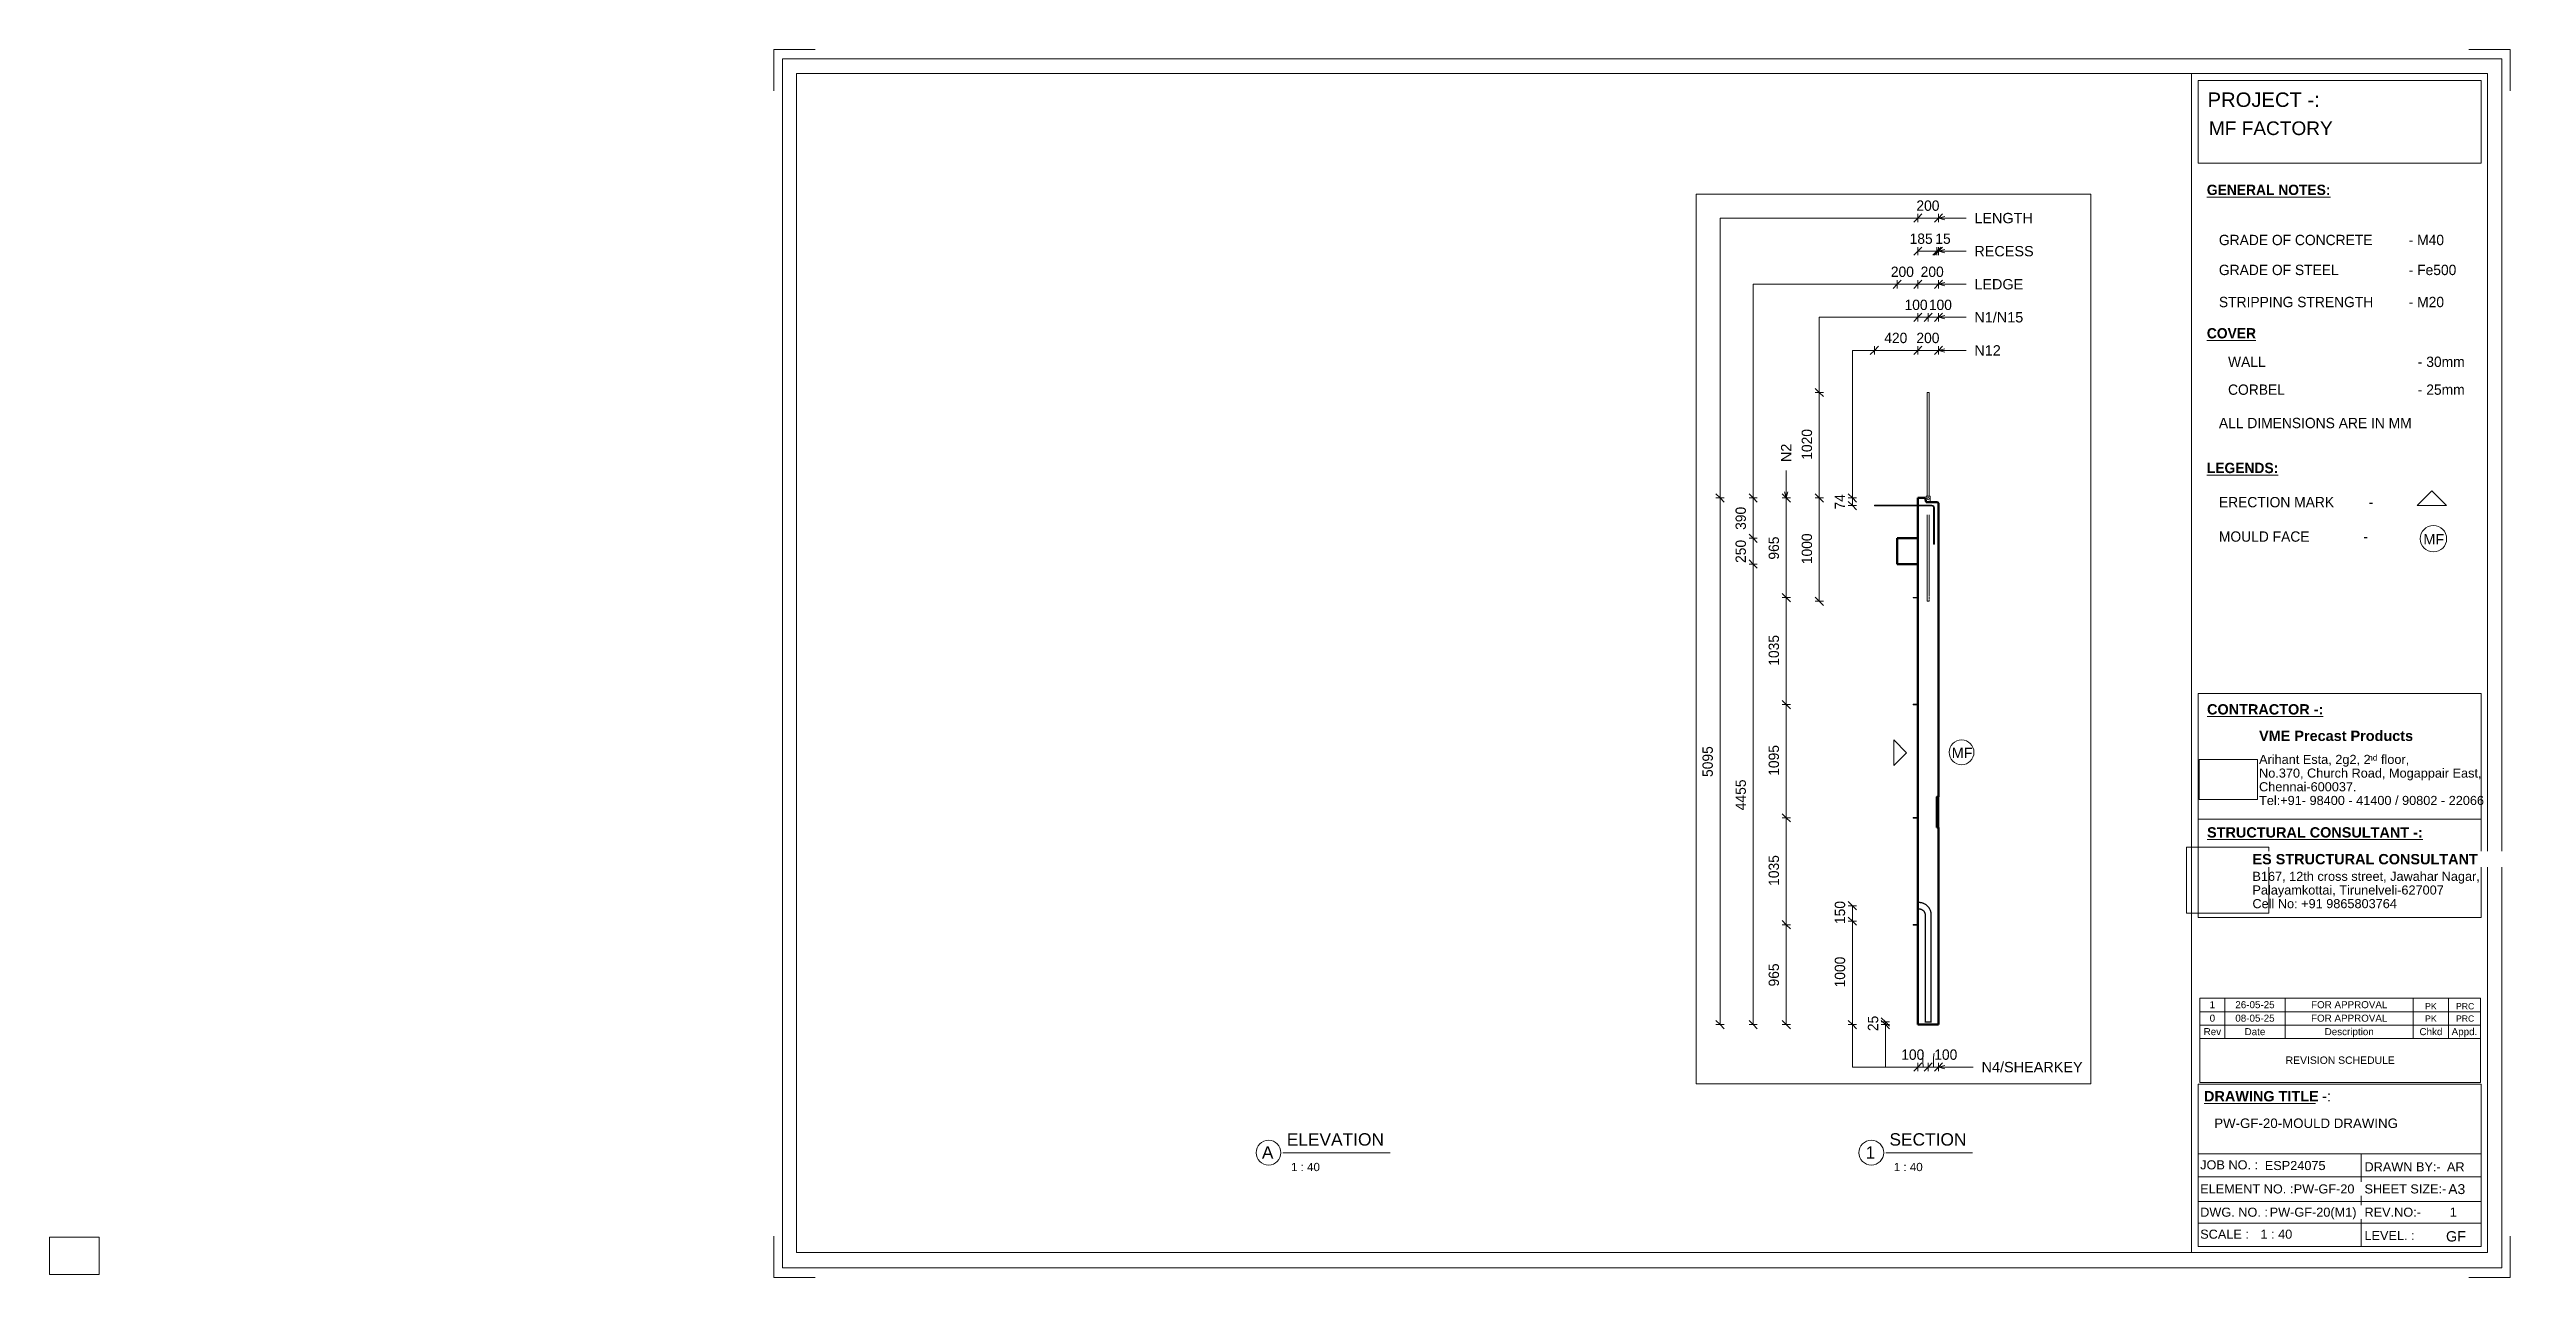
# Paper-space layout 'Layout1' of a CAD drawing. Header units: millimetres. Extents: x 0 to 599, y -1 to 296.
# The model-space entities are those that its viewports show. They can reach past a viewport. Long polylines and large blocks are cut down to what shows.
import ezdxf

# ---------------------------------------------------------------- set-up
doc = ezdxf.new("R2010")
doc.units = ezdxf.units.MM
doc.linetypes.add('Dash', pattern=[6.36, 3.18, -3.18])
for name, color, linetype, lineweight in [('A-ANNO-DIMS', 211, 'Continuous', 9), ('A-ANNO-DIMS-40', 211, 'Continuous', 9), ('A-DETL-MBND', 5, 'Continuous', 18), ('A-DETL-THIN', 151, 'Continuous', 18), ('A-GENM', 13, 'Continuous', 18), ('A-WALL', 113, 'Continuous', 25), ('A-WALL-HDLN', 110, 'Dash', 25), ('G-ANNO-SCHD', 231, 'Continuous', 9), ('G-ANNO-TEXT', 231, 'Continuous', 9), ('G-ANNO-TTLB', 6, 'Continuous', 9), ('G-ANNO-TTLB-MEDM', 33, 'Continuous', 9), ('G-ANNO-TTLB-THIN', 151, 'Continuous', 9), ('S-BEAM', 12, 'Continuous', 18), ('S-RBAR', 171, 'Continuous', 18)]:
    doc.layers.add(name, color=color, linetype=linetype, lineweight=lineweight)
doc.layers.add('G-ANNO-NPLT', color=191, linetype='Continuous')
doc.styles.add('Arial_1', font='arial.ttf', dxfattribs={"height": 100})
doc.styles.add('Arial_10', font='arial.ttf', dxfattribs={"height": 2.3})
doc.styles.add('Arial_11', font='arial.ttf', dxfattribs={"height": 1.8})
doc.styles.add('Arial_12', font='arial.ttf', dxfattribs={"height": 1.7})
doc.styles.add('Arial_13', font='arial.ttf', dxfattribs={"height": 1.5})
doc.styles.add('Arial_14', font='arial.ttf', dxfattribs={"height": 2})
doc.styles.add('Arial_15', font='arial.ttf', dxfattribs={"height": 3})
doc.styles.add('Arial_3', font='arial.ttf', dxfattribs={"height": 3.5})
doc.styles.add('Arial_4', font='arial.ttf', dxfattribs={"height": 2.2})
doc.styles.add('Arial_5', font='arial.ttf', dxfattribs={"height": 2.4})
doc.styles.add('Arial_6', font='arial.ttf', dxfattribs={"height": 2.5})
doc.styles.add('Arial_7', font='arial.ttf', dxfattribs={"height": 1.42976})
doc.styles.add('Arial_8', font='arial.ttf', dxfattribs={"height": 2.25})
doc.styles.add('Arial_9', font='arial.ttf', dxfattribs={"height": 3.3})
doc.styles.add('Arial_B', font='arialbd.ttf', dxfattribs={"height": 2.5})
doc.styles.add('Nirmala UI Semilight', font='NirmalaS.ttf', dxfattribs={"height": 100})
doc.styles.add('Nirmala UI Semilight_1', font='NirmalaS.ttf', dxfattribs={"height": 2.5})
doc.styles.add('Nirmala UI Semilight_B', font='', dxfattribs={"height": 2.5})
doc.styles.get('Nirmala UI Semilight_B').set_extended_font_data('Nirmala UI Semilight', bold=True)
doc.dimstyles.new('Arrow_Filled_-_2_5_NI_UI', dxfattribs={"dimscale": 304.8, "dimtxt": 104.736395, "dimasz": 0.262467, "dimexe": 0.131234, "dimexo": 0.0625, "dimgap": 0.131234, "dimtad": 1, "dimdec": 0, "dimzin": 0, "dimdsep": 46, "dimtxsty": 'Nirmala UI Semilight', "dimblk1": 'OBLIQUE', "dimblk2": 'OBLIQUE', "dimsah": 1, "dimcen": 0.09, "dimazin": 0, "dimtfac": 1, "dimtdec": 4, "dimtix": 1, "dimtmove": 0, "dimatfit": 3, "dimfxl": 0.131234, "dimfxlon": 1, "dimtvp": 1, "dimtolj": 1, "dimtzin": 0, "dimarcsym": 2})
doc.dimstyles.new('Arrow_Filled_-_2_5_NI_UI_1', dxfattribs={"dimscale": 304.8, "dimtxt": 104.736395, "dimasz": 0.262467, "dimexe": 0.131234, "dimexo": 0.0625, "dimgap": 0.131234, "dimtad": 1, "dimdec": 0, "dimzin": 0, "dimdsep": 46, "dimtxsty": 'Nirmala UI Semilight', "dimblk1": 'OBLIQUE', "dimblk2": 'OBLIQUE', "dimsah": 1, "dimcen": 0.09, "dimazin": 0, "dimtfac": 1, "dimtdec": 4, "dimtix": 1, "dimtmove": 2, "dimatfit": 3, "dimfxl": 0.131234, "dimfxlon": 1, "dimtvp": 1, "dimtolj": 1, "dimtzin": 0, "dimarcsym": 2})
doc.dimstyles.new('Arrow_Filled_-_2_5_NI_UI_2', dxfattribs={"dimscale": 304.8, "dimtxt": 104.736395, "dimasz": 0.262467, "dimexe": 0.131234, "dimexo": 0.0625, "dimgap": 0.131234, "dimtad": 1, "dimdec": 0, "dimzin": 0, "dimdsep": 46, "dimtxsty": 'Nirmala UI Semilight', "dimblk1": 'OBLIQUE', "dimblk2": 'OBLIQUE', "dimsah": 1, "dimcen": 0.09, "dimazin": 0, "dimtfac": 1, "dimtdec": 4, "dimtix": 1, "dimtmove": 1, "dimatfit": 3, "dimfxl": 0.131234, "dimfxlon": 1, "dimtvp": 1, "dimtolj": 1, "dimtzin": 0, "dimarcsym": 2})
picture_1 = doc.add_image_def('image1.jpg', size_in_pixel=(996, 686))
picture_2 = doc.add_image_def('image2.jpg', size_in_pixel=(1600, 1280))

psp = doc.layouts.get("Layout1")

msp = doc.modelspace()

# ---------------------------------------------------------------- texts
at = {"layer": 'G-ANNO-TEXT', "color": 7, "char_height": 100, "attachment_point": 1, "style": 'Arial_1'}
for s, insert, width in [('LENGTH', (-7084.85, 6457.47), 686.2445), ('RECESS', (-7084.85, 6137.47), 692.658), ('LEDGE', (-7084.85, 5817.47), 570.8015), ('N1/N15', (-7084.85, 5497.74), 570.8015), ('N12', (-7084.85, 5177.74), 307.848), ('MF', (-7303.75, 1283.27), 240.5062), ('N4/SHEARKEY', (-7014.8, -1756.68), 1180.084)]:
    msp.add_mtext(s, dxfattribs=dict(at, insert=insert, width=width))
at = {"layer": 'G-ANNO-TEXT', "color": 7, "insert": (-8954.87, 4046.77), "char_height": 100, "width": 214.8522, "attachment_point": 1, "rotation": 90, "style": 'Arial_1'}
msp.add_mtext('N2', dxfattribs=at)

# ---------------------------------------------------------------- blocks, each defined once
blk = doc.blocks.new('ES-Landscape-A3 - ES-Landscape-A3-502445-PW-GF-20-MOULD DRAWING')
at = {"layer": 'G-ANNO-TTLB'}
for p, q in [((175.24, 296.27), (185.24, 296.27)), ((175.24, 296.27), (175.24, 286.27)), ((595.24, 296.27), (585.24, 296.27)), ((595.24, 296.27), (595.24, 286.27)), ((519.77, 140.54), (588.2, 140.54)), ((519.77, 86.33), (519.77, 140.54)), ((588.2, 86.33), (588.2, 140.54)), ((519.77, 110.14), (588.2, 110.14)), ((519.77, 6.78), (519.77, 46.03)), ((588.2, 6.78), (588.2, 46.03)), ((559.23, 29.2), (559.23, 6.78)), ((175.24, -0.73), (175.24, 9.27)), ((595.24, -0.73), (595.24, 9.27)), ((175.24, -0.73), (185.24, -0.73)), ((595.24, -0.73), (585.24, -0.73))]:
    blk.add_line(p, q, dxfattribs=at)
at = {"layer": 'G-ANNO-TTLB-MEDM'}
for p, q in [((180.73, 290.44), (180.73, 5.31)), ((180.73, 290.44), (589.79, 290.44)), ((518.17, 290.44), (518.17, 5.31)), ((519.77, 268.77), (519.77, 288.77)), ((519.77, 288.77), (588.2, 288.77)), ((588.2, 288.77), (588.2, 268.77)), ((589.79, 290.44), (589.79, 5.31)), ((588.2, 268.77), (519.77, 268.77)), ((519.77, 86.33), (588.2, 86.33)), ((519.77, 6.78), (588.2, 6.78)), ((180.73, 5.31), (589.79, 5.31))]:
    blk.add_line(p, q, dxfattribs=at)
at = {"layer": 'G-ANNO-TTLB-THIN'}
for p, q in [((177.29, 294.03), (177.29, 1.56)), ((593.23, 294.03), (177.29, 294.03)), ((593.23, 1.56), (593.23, 294.03)), ((519.77, 46.03), (588.2, 46.03)), ((519.77, 29.2), (588.2, 29.2)), ((519.77, 23.64), (588.2, 23.64)), ((519.77, 17.68), (588.2, 17.68)), ((519.77, 12.43), (588.2, 12.43)), ((177.29, 1.56), (593.23, 1.56))]:
    blk.add_line(p, q, dxfattribs=at)
at = {"layer": 'G-ANNO-TTLB', "char_height": 2.2, "attachment_point": 1, "style": 'Arial_4'}
for s, insert, width in [('No.370, Church Road, Mogappair East,', (534.5, 122.37), 63.4135), ('Tel:+91- 98400 - 41400 / 90802 - 22066 ', (534.5, 115.75), 65.2574), ('Chennai-600037.', (534.5, 119.06), 27.6582), ('Cell No: +91 9865803764', (532.9, 90.79), 41.0464), ('Palayamkottai, Tirunelveli-627007', (532.9, 94.09), 54.4346), ('JOB NO. :', (520.26, 27.61), 16.5949), ('DRAWN BY:-', (560, 27.14), 21.7257), ('ELEMENT NO. :', (520.26, 21.79), 26.5359), ('SHEET SIZE:-', (560, 21.79), 23.2489), ('DWG. NO. :', (520.26, 16.16), 19.481), ('REV.NO:-', (560, 16.16), 16.0338), ('SCALE :', (520.26, 10.84), 13.8692), ('LEVEL. :', (560, 10.53), 14.3502)]:
    blk.add_mtext(s, dxfattribs=dict(at, insert=insert, width=width))
at = {"layer": 'G-ANNO-TTLB'}
image = blk.add_image(picture_1, insert=(520, 114.84), size_in_units=(14.11, 9.72), dxfattribs=at)
image.dxf.flags = 7
image = blk.add_image(picture_2, insert=(516.95, 87.39), size_in_units=(19.92, 15.93), dxfattribs=at)
image.dxf.flags = 7
at = {"layer": 'G-ANNO-TTLB', "attachment_point": 1, "bg_fill": 3, "box_fill_scale": 1.25, "bg_fill_color": 256, "bg_fill_true_color": 13158600, "bg_fill_transparency": 0}
for s, insert, char_height, width, style in [('PROJECT -:', (522.05, 285.89), 3.5, 33.3502, 'Arial_3'), ('\\LCONTRACTOR -:', (521.92, 137.94), 2.5, 33.9114, 'Arial_B'), ('\\LSTRUCTURAL CONSULTANT -:', (521.92, 108.18), 2.5, 62.8523, 'Arial_B'), ('\\LDRAWING TITLE', (521.19, 44.36), 2.5, 33.4304, 'Arial_B'), ('A3', (580.27, 21.84), 2.4, 4.9705, 'Arial_5')]:
    blk.add_mtext(s, dxfattribs=dict(at, insert=insert, char_height=char_height, width=width, style=style))
at = {"layer": 'G-ANNO-TTLB', "char_height": 2.5, "attachment_point": 1, "style": 'Arial_B', "bg_fill": 3, "box_fill_scale": 1.25, "bg_fill_color": 256, "bg_fill_true_color": 13158600, "bg_fill_transparency": 0}
for s, insert, width in [('VME Precast Products', (534.5, 131.53), 45.135), ('ES STRUCTURAL CONSULTANT', (532.9, 101.7), 65.6582), ('\\fArial|b1|i0|c0|p34|; ', (548.78, 44.36), 1.2025)]:
    blk.add_mtext(s, dxfattribs=dict(at, insert=insert, width=width))
at = {"layer": 'G-ANNO-TTLB', "attachment_point": 1}
for s, insert, char_height, width, style in [('Arihant Esta, 2g2, 2', (534.5, 125.68), 2.2, 31.9873, 'Arial_4'), ('nd', (560.89, 125.72), 1.43, 2.7257, 'Arial_7'), (' floor,', (563.14, 125.68), 2.2, 9.1392, 'Arial_4'), ('B167, 12th cross street, Jawahar Nagar,', (532.9, 97.4), 2.2, 65.1772, 'Arial_4')]:
    blk.add_mtext(s, dxfattribs=dict(at, insert=insert, char_height=char_height, width=width, style=style))
at = {"layer": 'G-ANNO-TTLB', "insert": (549.77, 44.36), "char_height": 2.5, "width": 2.6456, "attachment_point": 1, "style": 'Arial_6', "bg_fill": 3, "box_fill_scale": 1.25, "bg_fill_color": 256, "bg_fill_true_color": 13158600, "bg_fill_transparency": 0}
blk.add_mtext('-:', dxfattribs=at)
blk = doc.blocks.new('Viewport - M_View Title-1040-PW-GF-20-MOULD DRAWING')
at = {"layer": 'G-ANNO-TTLB'}
for start, end in [(360, 180), (180, 0)]:
    blk.add_arc((-3.5, 0), 3, start, end, dxfattribs=at)
blk = doc.blocks.new('M_Rectangular Corbel - M_Rectangular Corbel-1562977-Elevation Right')
at = {"layer": 'S-BEAM', "lineweight": 50}
for p, q in [((12913.8, 3310), (12713.8, 3310)), ((12713.8, 3310), (12713.8, 3060)), ((12913.8, 3060), (12913.8, 3310)), ((12713.8, 3060), (12913.8, 3060))]:
    blk.add_line(p, q, dxfattribs=at)
blk = doc.blocks.new('RR spread anchor face based - RR-SA-1_4-160-1726851-Elevation Right')
at = {"layer": 'A-GENM'}
for p, q in [((12868.8, 608), (12873.8, 608)), ((12868.8, 602), (12868.8, 608)), ((12873.8, 608), (12913.8, 608)), ((12873.8, 608), (12873.8, 602)), ((12873.8, 602), (12868.8, 602)), ((12913.8, 602), (12873.8, 602))]:
    blk.add_line(p, q, dxfattribs=at)
blk = doc.blocks.new('RR spread anchor face based - RR-SA-4_0-180-1726831-Elevation Right')
at = {"layer": 'A-GENM'}
for p, q in [((12996.3, 3717.24), (12993.8, 3712.24)), ((13031.3, 3717.24), (12996.3, 3717.24)), ((13033.8, 3712.24), (13031.3, 3717.24)), ((12993.8, 3712.24), (12993.8, 3661.15)), ((13033.8, 3660.47), (13033.8, 3712.24)), ((13004.8, 3690.94), (13004.8, 3694.94)), ((13022.8, 3694.94), (13022.8, 3690.94))]:
    blk.add_line(p, q, dxfattribs=at)
for centre, start, end in [((13013.8, 3694.94), 0, 180), ((13013.8, 3690.94), 180, 0)]:
    blk.add_arc(centre, 9, start, end, dxfattribs=at)
blk = doc.blocks.new('DIMBLOCK66-Elevation Right')
at = {"layer": 'A-ANNO-DIMS-40'}
for p, q in [((-7631.12, -1806.64), (-7591.12, -1766.64)), ((-7631.12, -1806.64), (-7631.12, -1766.64)), ((-7531.12, -1806.64), (-7491.12, -1766.64)), ((-7531.12, -1806.64), (-7531.12, -1766.64)), ((-7631.12, -1806.64), (-7671.12, -1846.64)), ((-7631.12, -1806.64), (-7531.12, -1806.64)), ((-7631.12, -1806.64), (-7631.12, -1846.64)), ((-7531.12, -1806.64), (-7571.12, -1846.64)), ((-7531.12, -1806.64), (-7531.12, -1846.64))]:
    blk.add_line(p, q, dxfattribs=at)
blk.add_ellipse((-7586.32, -1806.64), major_axis=(0, 135.21), ratio=0.038448, start_param=4.712389, end_param=6.283185, dxfattribs=at)
at = {"layer": 'A-ANNO-DIMS-40', "color": 0, "insert": (-7791.99, -1636.17), "char_height": 100, "width": 246.797, "attachment_point": 1, "line_spacing_factor": 1.142579, "style": 'Nirmala UI Semilight'}
blk.add_mtext('100', dxfattribs=at)
blk = doc.blocks.new('_Oblique')
at = {"color": 0, "linetype": 'ByBlock', "lineweight": -2}
blk.add_line((-0.5, -0.5), (0.5, 0.5), dxfattribs=at)
blk = doc.blocks.new('DIMBLOCK67-Elevation Right')
at = {"layer": 'A-ANNO-DIMS-40'}
for p, q in [((-7531.12, -1806.64), (-7491.12, -1766.64)), ((-7531.12, -1806.64), (-7531.12, -1766.64)), ((-7431.12, -1806.64), (-7391.12, -1766.64)), ((-7431.12, -1806.64), (-7431.12, -1766.64)), ((-7531.12, -1806.64), (-7571.12, -1846.64)), ((-7531.12, -1806.64), (-7431.12, -1806.64)), ((-7531.12, -1806.64), (-7531.12, -1846.64)), ((-7431.12, -1806.64), (-7471.12, -1846.64)), ((-7431.12, -1806.64), (-7431.12, -1846.64))]:
    blk.add_line(p, q, dxfattribs=at)
blk.add_ellipse((-7472.5, -1806.64), major_axis=(0, 135.21), ratio=0.063784, start_param=0, end_param=1.570796, dxfattribs=at)
at = {"layer": 'A-ANNO-DIMS-40', "color": 0, "insert": (-7472.5, -1636.17), "char_height": 100, "width": 246.797, "attachment_point": 1, "line_spacing_factor": 1.142579, "style": 'Nirmala UI Semilight'}
blk.add_mtext('100', dxfattribs=at)
blk = doc.blocks.new('DIMBLOCK68-Elevation Right')
at = {"layer": 'A-ANNO-DIMS-40'}
for p, q in [((-8264.73, -395), (-8304.73, -355)), ((-8264.73, -395), (-8304.73, -395)), ((-8264.73, -1395), (-8264.73, -395)), ((-8264.73, -395), (-8224.73, -435)), ((-8264.73, -395), (-8224.73, -395)), ((-8264.73, -1395), (-8304.73, -1355)), ((-8264.73, -1395), (-8304.73, -1395)), ((-8264.73, -1395), (-8224.73, -1435)), ((-8264.73, -1395), (-8224.73, -1395))]:
    blk.add_line(p, q, dxfattribs=at)
at = {"layer": 'A-ANNO-DIMS-40', "color": 0, "insert": (-8435.2, -1035.92), "char_height": 100, "width": 338.2033, "attachment_point": 1, "rotation": 90, "line_spacing_factor": 1.142579, "style": 'Nirmala UI Semilight'}
blk.add_mtext('1000', dxfattribs=at)
blk = doc.blocks.new('DIMBLOCK69-Elevation Right')
at = {"layer": 'A-ANNO-DIMS-40'}
for p, q in [((-8264.73, -245), (-8304.73, -205)), ((-8264.73, -245), (-8304.73, -245)), ((-8264.73, -395), (-8264.73, -245)), ((-8264.73, -245), (-8224.73, -285)), ((-8264.73, -245), (-8224.73, -245)), ((-8264.73, -395), (-8304.73, -355)), ((-8264.73, -395), (-8304.73, -395)), ((-8264.73, -395), (-8224.73, -435)), ((-8264.73, -395), (-8224.73, -395))]:
    blk.add_line(p, q, dxfattribs=at)
at = {"layer": 'A-ANNO-DIMS-40', "color": 0, "insert": (-8435.2, -422.83), "char_height": 100, "width": 246.797, "attachment_point": 1, "rotation": 90, "line_spacing_factor": 1.142579, "style": 'Nirmala UI Semilight'}
blk.add_mtext('150', dxfattribs=at)
blk = doc.blocks.new('DIMBLOCK70-Elevation Right')
at = {"layer": 'A-ANNO-DIMS-40'}
for p, q in [((-7944.73, -1370), (-7984.73, -1330)), ((-7944.73, -1395), (-7984.73, -1355)), ((-7944.73, -1370), (-7984.73, -1370)), ((-7944.73, -1395), (-7944.73, -1370)), ((-7944.73, -1370), (-7904.73, -1410)), ((-7944.73, -1370), (-7904.73, -1370)), ((-7944.73, -1395), (-7984.73, -1395)), ((-7944.73, -1395), (-7904.73, -1435)), ((-7944.73, -1395), (-7904.73, -1395))]:
    blk.add_line(p, q, dxfattribs=at)
at = {"layer": 'A-ANNO-DIMS-40', "color": 0, "insert": (-8115.2, -1458.67), "char_height": 100, "width": 182.8126, "attachment_point": 1, "rotation": 90, "line_spacing_factor": 1.142579, "style": 'Nirmala UI Semilight'}
blk.add_mtext('25', dxfattribs=at)
blk = doc.blocks.new('DIMBLOCK71-Elevation Right')
at = {"layer": 'A-ANNO-DIMS-40'}
for p, q in [((-8264.73, 3700), (-8304.73, 3740)), ((-8264.73, 3700), (-8304.73, 3700)), ((-8264.73, 3700), (-8264.73, 3626)), ((-8264.73, 3700), (-8224.73, 3660)), ((-8264.73, 3700), (-8224.73, 3700)), ((-8264.73, 3626), (-8304.73, 3666)), ((-8264.73, 3626), (-8304.73, 3626)), ((-8264.73, 3626), (-8224.73, 3586)), ((-8264.73, 3626), (-8224.73, 3626))]:
    blk.add_line(p, q, dxfattribs=at)
at = {"layer": 'A-ANNO-DIMS-40', "color": 0, "insert": (-8435.2, 3587.78), "char_height": 100, "width": 180.5275, "attachment_point": 1, "rotation": 90, "line_spacing_factor": 1.142579, "style": 'Nirmala UI Semilight'}
blk.add_mtext('74', dxfattribs=at)
blk = doc.blocks.new('DIMBLOCK72-Elevation Right')
at = {"layer": 'A-ANNO-DIMS-40'}
for p, q in [((-8584.73, 4720), (-8624.73, 4760)), ((-8584.73, 4720), (-8624.73, 4720)), ((-8584.73, 4720), (-8584.73, 3700)), ((-8584.73, 4720), (-8544.73, 4680)), ((-8584.73, 4720), (-8544.73, 4720)), ((-8584.73, 3700), (-8624.73, 3740)), ((-8584.73, 3700), (-8624.73, 3700)), ((-8584.73, 3700), (-8544.73, 3660)), ((-8584.73, 3700), (-8544.73, 3700))]:
    blk.add_line(p, q, dxfattribs=at)
at = {"layer": 'A-ANNO-DIMS-40', "color": 0, "insert": (-8755.2, 4069.08), "char_height": 100, "width": 338.2033, "attachment_point": 1, "rotation": 90, "line_spacing_factor": 1.142579, "style": 'Nirmala UI Semilight'}
blk.add_mtext('1020', dxfattribs=at)
blk = doc.blocks.new('DIMBLOCK73-Elevation Right')
at = {"layer": 'A-ANNO-DIMS-40'}
for p, q in [((-8584.73, 3700), (-8624.73, 3740)), ((-8584.73, 3700), (-8624.73, 3700)), ((-8584.73, 3700), (-8584.73, 2700)), ((-8584.73, 3700), (-8544.73, 3660)), ((-8584.73, 3700), (-8544.73, 3700)), ((-8584.73, 2700), (-8624.73, 2740)), ((-8584.73, 2700), (-8624.73, 2700)), ((-8584.73, 2700), (-8544.73, 2660)), ((-8584.73, 2700), (-8544.73, 2700))]:
    blk.add_line(p, q, dxfattribs=at)
at = {"layer": 'A-ANNO-DIMS-40', "color": 0, "insert": (-8755.2, 3059.08), "char_height": 100, "width": 338.2033, "attachment_point": 1, "rotation": 90, "line_spacing_factor": 1.142579, "style": 'Nirmala UI Semilight'}
blk.add_mtext('1000', dxfattribs=at)
blk = doc.blocks.new('DIMBLOCK74-Elevation Right')
at = {"layer": 'A-ANNO-DIMS-40'}
for p, q in [((-8051.12, 5127.48), (-8011.12, 5167.48)), ((-8051.12, 5127.48), (-8051.12, 5167.48)), ((-7631.12, 5127.48), (-7591.12, 5167.48)), ((-7631.12, 5127.48), (-7631.12, 5167.48)), ((-8051.12, 5127.48), (-8091.12, 5087.48)), ((-8051.12, 5127.48), (-7631.12, 5127.48)), ((-8051.12, 5127.48), (-8051.12, 5087.48)), ((-7631.12, 5127.48), (-7671.12, 5087.48)), ((-7631.12, 5127.48), (-7631.12, 5087.48))]:
    blk.add_line(p, q, dxfattribs=at)
at = {"layer": 'A-ANNO-DIMS-40', "color": 0, "insert": (-7956.33, 5297.94), "char_height": 100, "width": 276.5041, "attachment_point": 1, "line_spacing_factor": 1.142579, "style": 'Nirmala UI Semilight'}
blk.add_mtext('420', dxfattribs=at)
blk = doc.blocks.new('DIMBLOCK75-Elevation Right')
at = {"layer": 'A-ANNO-DIMS-40'}
for p, q in [((-7631.12, 5127.48), (-7591.12, 5167.48)), ((-7631.12, 5127.48), (-7631.12, 5167.48)), ((-7431.12, 5127.48), (-7391.12, 5167.48)), ((-7431.12, 5127.48), (-7431.12, 5167.48)), ((-7631.12, 5127.48), (-7671.12, 5087.48)), ((-7631.12, 5127.48), (-7431.12, 5127.48)), ((-7631.12, 5127.48), (-7631.12, 5087.48)), ((-7431.12, 5127.48), (-7471.12, 5087.48)), ((-7431.12, 5127.48), (-7431.12, 5087.48))]:
    blk.add_line(p, q, dxfattribs=at)
at = {"layer": 'A-ANNO-DIMS-40', "color": 0, "insert": (-7645.38, 5297.94), "char_height": 100, "width": 274.2189, "attachment_point": 1, "line_spacing_factor": 1.142579, "style": 'Nirmala UI Semilight'}
blk.add_mtext('200', dxfattribs=at)
blk = doc.blocks.new('DIMBLOCK76-Elevation Right')
at = {"layer": 'A-ANNO-DIMS-40'}
for p, q in [((-7631.12, 5447.48), (-7591.12, 5487.48)), ((-7631.12, 5447.48), (-7631.12, 5487.48)), ((-7531.12, 5447.48), (-7491.12, 5487.48)), ((-7531.12, 5447.48), (-7531.12, 5487.48)), ((-7631.12, 5447.48), (-7671.12, 5407.48)), ((-7631.12, 5447.48), (-7531.12, 5447.48)), ((-7631.12, 5447.48), (-7631.12, 5407.48)), ((-7531.12, 5447.48), (-7571.12, 5407.48)), ((-7531.12, 5447.48), (-7531.12, 5407.48))]:
    blk.add_line(p, q, dxfattribs=at)
at = {"layer": 'A-ANNO-DIMS-40', "color": 0, "insert": (-7759.9, 5617.94), "char_height": 100, "width": 246.797, "attachment_point": 1, "line_spacing_factor": 1.142579, "style": 'Nirmala UI Semilight'}
blk.add_mtext('100', dxfattribs=at)
blk = doc.blocks.new('DIMBLOCK77-Elevation Right')
at = {"layer": 'A-ANNO-DIMS-40'}
for p, q in [((-7531.12, 5447.48), (-7491.12, 5487.48)), ((-7531.12, 5447.48), (-7531.12, 5487.48)), ((-7431.12, 5447.48), (-7391.12, 5487.48)), ((-7431.12, 5447.48), (-7431.12, 5487.48)), ((-7531.12, 5447.48), (-7571.12, 5407.48)), ((-7531.12, 5447.48), (-7431.12, 5447.48)), ((-7531.12, 5447.48), (-7531.12, 5407.48)), ((-7431.12, 5447.48), (-7471.12, 5407.48)), ((-7431.12, 5447.48), (-7431.12, 5407.48))]:
    blk.add_line(p, q, dxfattribs=at)
at = {"layer": 'A-ANNO-DIMS-40', "color": 0, "insert": (-7524.83, 5617.94), "char_height": 100, "width": 246.797, "attachment_point": 1, "line_spacing_factor": 1.142579, "style": 'Nirmala UI Semilight'}
blk.add_mtext('100', dxfattribs=at)
blk = doc.blocks.new('DIMBLOCK78-Elevation Right')
at = {"layer": 'A-ANNO-DIMS-40'}
for p, q in [((-7831.12, 5767.48), (-7791.12, 5807.48)), ((-7831.12, 5767.48), (-7831.12, 5807.48)), ((-7631.12, 5767.48), (-7591.12, 5807.48)), ((-7631.12, 5767.48), (-7631.12, 5807.48)), ((-7831.12, 5767.48), (-7871.12, 5727.48)), ((-7831.12, 5767.48), (-7631.12, 5767.48)), ((-7831.12, 5767.48), (-7831.12, 5727.48)), ((-7631.12, 5767.48), (-7671.12, 5727.48)), ((-7631.12, 5767.48), (-7631.12, 5727.48))]:
    blk.add_line(p, q, dxfattribs=at)
at = {"layer": 'A-ANNO-DIMS-40', "color": 0, "insert": (-7892.55, 5937.94), "char_height": 100, "width": 274.2189, "attachment_point": 1, "line_spacing_factor": 1.142579, "style": 'Nirmala UI Semilight'}
blk.add_mtext('200', dxfattribs=at)
blk = doc.blocks.new('DIMBLOCK79-Elevation Right')
at = {"layer": 'A-ANNO-DIMS-40'}
for p, q in [((-7631.12, 5767.48), (-7591.12, 5807.48)), ((-7631.12, 5767.48), (-7631.12, 5807.48)), ((-7431.12, 5767.48), (-7391.12, 5807.48)), ((-7431.12, 5767.48), (-7431.12, 5807.48)), ((-7631.12, 5767.48), (-7671.12, 5727.48)), ((-7631.12, 5767.48), (-7431.12, 5767.48)), ((-7631.12, 5767.48), (-7631.12, 5727.48)), ((-7431.12, 5767.48), (-7471.12, 5727.48)), ((-7431.12, 5767.48), (-7431.12, 5727.48))]:
    blk.add_line(p, q, dxfattribs=at)
at = {"layer": 'A-ANNO-DIMS-40', "color": 0, "insert": (-7603.89, 5937.94), "char_height": 100, "width": 274.2189, "attachment_point": 1, "line_spacing_factor": 1.142579, "style": 'Nirmala UI Semilight'}
blk.add_mtext('200', dxfattribs=at)
blk = doc.blocks.new('DIMBLOCK80-Elevation Right')
at = {"layer": 'A-ANNO-DIMS-40'}
for p, q in [((-7631.12, 6087.48), (-7591.12, 6127.48)), ((-7631.12, 6087.48), (-7631.12, 6127.48)), ((-7446.12, 6087.48), (-7406.12, 6127.48)), ((-7446.12, 6087.48), (-7446.12, 6127.48)), ((-7631.12, 6087.48), (-7671.12, 6047.48)), ((-7631.12, 6087.48), (-7446.12, 6087.48)), ((-7631.12, 6087.48), (-7631.12, 6047.48)), ((-7446.12, 6087.48), (-7486.12, 6047.48)), ((-7446.12, 6087.48), (-7446.12, 6047.48))]:
    blk.add_line(p, q, dxfattribs=at)
at = {"layer": 'A-ANNO-DIMS-40', "color": 0, "insert": (-7710.73, 6257.94), "char_height": 100, "width": 246.797, "attachment_point": 1, "line_spacing_factor": 1.142579, "style": 'Nirmala UI Semilight'}
blk.add_mtext('185', dxfattribs=at)
blk = doc.blocks.new('DIMBLOCK81-Elevation Right')
at = {"layer": 'A-ANNO-DIMS-40'}
for p, q in [((-7446.12, 6087.48), (-7406.12, 6127.48)), ((-7446.12, 6087.48), (-7446.12, 6127.48)), ((-7431.12, 6087.48), (-7391.12, 6127.48)), ((-7431.12, 6087.48), (-7431.12, 6127.48)), ((-7446.12, 6087.48), (-7486.12, 6047.48)), ((-7431.12, 6087.48), (-7471.12, 6047.48)), ((-7446.12, 6087.48), (-7431.12, 6087.48)), ((-7446.12, 6087.48), (-7446.12, 6047.48)), ((-7431.12, 6087.48), (-7431.12, 6047.48))]:
    blk.add_line(p, q, dxfattribs=at)
at = {"layer": 'A-ANNO-DIMS-40', "color": 0, "insert": (-7461.95, 6257.94), "char_height": 100, "width": 155.3907, "attachment_point": 1, "line_spacing_factor": 1.142579, "style": 'Nirmala UI Semilight'}
blk.add_mtext('15', dxfattribs=at)
blk = doc.blocks.new('DIMBLOCK82-Elevation Right')
at = {"layer": 'A-ANNO-DIMS-40'}
for p, q in [((-7631.12, 6407.48), (-7591.12, 6447.48)), ((-7631.12, 6407.48), (-7631.12, 6447.48)), ((-7431.12, 6407.48), (-7391.12, 6447.48)), ((-7431.12, 6407.48), (-7431.12, 6447.48)), ((-7631.12, 6407.48), (-7671.12, 6367.48)), ((-7631.12, 6407.48), (-7431.12, 6407.48)), ((-7631.12, 6407.48), (-7631.12, 6367.48)), ((-7431.12, 6407.48), (-7471.12, 6367.48)), ((-7431.12, 6407.48), (-7431.12, 6367.48))]:
    blk.add_line(p, q, dxfattribs=at)
at = {"layer": 'A-ANNO-DIMS-40', "color": 0, "insert": (-7645.38, 6577.94), "char_height": 100, "width": 274.2189, "attachment_point": 1, "line_spacing_factor": 1.142579, "style": 'Nirmala UI Semilight'}
blk.add_mtext('200', dxfattribs=at)
blk = doc.blocks.new('DIMBLOCK83-Elevation Right')
at = {"layer": 'A-ANNO-DIMS-40'}
for p, q in [((-8904.73, 3700), (-8944.73, 3740)), ((-8904.73, 3700), (-8944.73, 3700)), ((-8904.73, 3700), (-8904.73, 2735)), ((-8904.73, 3700), (-8864.73, 3660)), ((-8904.73, 3700), (-8864.73, 3700)), ((-8904.73, 2735), (-8944.73, 2775)), ((-8904.73, 2735), (-8944.73, 2735)), ((-8904.73, 2735), (-8864.73, 2695)), ((-8904.73, 2735), (-8864.73, 2735))]:
    blk.add_line(p, q, dxfattribs=at)
at = {"layer": 'A-ANNO-DIMS-40', "color": 0, "insert": (-9075.2, 3103.24), "char_height": 100, "width": 274.2189, "attachment_point": 1, "rotation": 90, "line_spacing_factor": 1.142579, "style": 'Nirmala UI Semilight'}
blk.add_mtext('965', dxfattribs=at)
blk = doc.blocks.new('DIMBLOCK84-Elevation Right')
at = {"layer": 'A-ANNO-DIMS-40'}
for p, q in [((-8904.73, 2735), (-8944.73, 2775)), ((-8904.73, 2735), (-8944.73, 2735)), ((-8904.73, 2735), (-8904.73, 1700)), ((-8904.73, 2735), (-8864.73, 2695)), ((-8904.73, 2735), (-8864.73, 2735)), ((-8904.73, 1700), (-8944.73, 1740)), ((-8904.73, 1700), (-8944.73, 1700)), ((-8904.73, 1700), (-8864.73, 1660)), ((-8904.73, 1700), (-8864.73, 1700))]:
    blk.add_line(p, q, dxfattribs=at)
at = {"layer": 'A-ANNO-DIMS-40', "color": 0, "insert": (-9075.2, 2076.58), "char_height": 100, "width": 338.2033, "attachment_point": 1, "rotation": 90, "line_spacing_factor": 1.142579, "style": 'Nirmala UI Semilight'}
blk.add_mtext('1035', dxfattribs=at)
blk = doc.blocks.new('DIMBLOCK85-Elevation Right')
at = {"layer": 'A-ANNO-DIMS-40'}
for p, q in [((-8904.73, 1700), (-8944.73, 1740)), ((-8904.73, 1700), (-8944.73, 1700)), ((-8904.73, 1700), (-8904.73, 605)), ((-8904.73, 1700), (-8864.73, 1660)), ((-8904.73, 1700), (-8864.73, 1700)), ((-8904.73, 605), (-8944.73, 645)), ((-8904.73, 605), (-8944.73, 605)), ((-8904.73, 605), (-8864.73, 565)), ((-8904.73, 605), (-8864.73, 605))]:
    blk.add_line(p, q, dxfattribs=at)
at = {"layer": 'A-ANNO-DIMS-40', "color": 0, "insert": (-9075.2, 1011.58), "char_height": 100, "width": 338.2033, "attachment_point": 1, "rotation": 90, "line_spacing_factor": 1.142579, "style": 'Nirmala UI Semilight'}
blk.add_mtext('1095', dxfattribs=at)
blk = doc.blocks.new('DIMBLOCK86-Elevation Right')
at = {"layer": 'A-ANNO-DIMS-40'}
for p, q in [((-8904.73, 605), (-8944.73, 645)), ((-8904.73, 605), (-8944.73, 605)), ((-8904.73, 605), (-8904.73, -430)), ((-8904.73, 605), (-8864.73, 565)), ((-8904.73, 605), (-8864.73, 605)), ((-8904.73, -430), (-8944.73, -390)), ((-8904.73, -430), (-8944.73, -430)), ((-8904.73, -430), (-8864.73, -470)), ((-8904.73, -430), (-8864.73, -430))]:
    blk.add_line(p, q, dxfattribs=at)
at = {"layer": 'A-ANNO-DIMS-40', "color": 0, "insert": (-9075.2, -53.42), "char_height": 100, "width": 338.2033, "attachment_point": 1, "rotation": 90, "line_spacing_factor": 1.142579, "style": 'Nirmala UI Semilight'}
blk.add_mtext('1035', dxfattribs=at)
blk = doc.blocks.new('DIMBLOCK87-Elevation Right')
at = {"layer": 'A-ANNO-DIMS-40'}
for p, q in [((-8904.73, -430), (-8944.73, -390)), ((-8904.73, -430), (-8944.73, -430)), ((-8904.73, -430), (-8904.73, -1395)), ((-8904.73, -430), (-8864.73, -470)), ((-8904.73, -430), (-8864.73, -430)), ((-8904.73, -1395), (-8944.73, -1355)), ((-8904.73, -1395), (-8944.73, -1395)), ((-8904.73, -1395), (-8864.73, -1435)), ((-8904.73, -1395), (-8864.73, -1395))]:
    blk.add_line(p, q, dxfattribs=at)
at = {"layer": 'A-ANNO-DIMS-40', "color": 0, "insert": (-9075.2, -1026.76), "char_height": 100, "width": 274.2189, "attachment_point": 1, "rotation": 90, "line_spacing_factor": 1.142579, "style": 'Nirmala UI Semilight'}
blk.add_mtext('965', dxfattribs=at)
blk = doc.blocks.new('DIMBLOCK88-Elevation Right')
at = {"layer": 'A-ANNO-DIMS-40'}
for p, q in [((-9224.73, 3700), (-9264.73, 3740)), ((-9224.73, 3700), (-9264.73, 3700)), ((-9224.73, 3700), (-9224.73, 3310)), ((-9224.73, 3700), (-9184.73, 3660)), ((-9224.73, 3700), (-9184.73, 3700)), ((-9224.73, 3310), (-9264.73, 3350)), ((-9224.73, 3310), (-9264.73, 3310)), ((-9224.73, 3310), (-9184.73, 3270)), ((-9224.73, 3310), (-9184.73, 3310))]:
    blk.add_line(p, q, dxfattribs=at)
at = {"layer": 'A-ANNO-DIMS-40', "color": 0, "insert": (-9395.2, 3390.74), "char_height": 100, "width": 274.2189, "attachment_point": 1, "rotation": 90, "line_spacing_factor": 1.142579, "style": 'Nirmala UI Semilight'}
blk.add_mtext('390', dxfattribs=at)
blk = doc.blocks.new('DIMBLOCK89-Elevation Right')
at = {"layer": 'A-ANNO-DIMS-40'}
for p, q in [((-9224.73, 3310), (-9264.73, 3350)), ((-9224.73, 3310), (-9264.73, 3310)), ((-9224.73, 3310), (-9224.73, 3060)), ((-9224.73, 3310), (-9184.73, 3270)), ((-9224.73, 3310), (-9184.73, 3310)), ((-9224.73, 3060), (-9264.73, 3100)), ((-9224.73, 3060), (-9264.73, 3060)), ((-9224.73, 3060), (-9184.73, 3020)), ((-9224.73, 3060), (-9184.73, 3060))]:
    blk.add_line(p, q, dxfattribs=at)
at = {"layer": 'A-ANNO-DIMS-40', "color": 0, "insert": (-9395.2, 3070.74), "char_height": 100, "width": 274.2189, "attachment_point": 1, "rotation": 90, "line_spacing_factor": 1.142579, "style": 'Nirmala UI Semilight'}
blk.add_mtext('250', dxfattribs=at)
blk = doc.blocks.new('DIMBLOCK90-Elevation Right')
at = {"layer": 'A-ANNO-DIMS-40'}
for p, q in [((-9224.73, 3060), (-9264.73, 3100)), ((-9224.73, 3060), (-9264.73, 3060)), ((-9224.73, 3060), (-9224.73, -1395)), ((-9224.73, 3060), (-9184.73, 3020)), ((-9224.73, 3060), (-9184.73, 3060)), ((-9224.73, -1395), (-9264.73, -1355)), ((-9224.73, -1395), (-9264.73, -1395)), ((-9224.73, -1395), (-9184.73, -1435)), ((-9224.73, -1395), (-9184.73, -1395))]:
    blk.add_line(p, q, dxfattribs=at)
at = {"layer": 'A-ANNO-DIMS-40', "color": 0, "insert": (-9395.2, 678.25), "char_height": 100, "width": 370.1955, "attachment_point": 1, "rotation": 90, "line_spacing_factor": 1.142579, "style": 'Nirmala UI Semilight'}
blk.add_mtext('4455', dxfattribs=at)
blk = doc.blocks.new('DIMBLOCK91-Elevation Right')
at = {"layer": 'A-ANNO-DIMS-40'}
for p, q in [((-9544.73, 3700), (-9584.73, 3740)), ((-9544.73, 3700), (-9584.73, 3700)), ((-9544.73, 3700), (-9544.73, -1395)), ((-9544.73, 3700), (-9504.73, 3660)), ((-9544.73, 3700), (-9504.73, 3700)), ((-9544.73, -1395), (-9584.73, -1355)), ((-9544.73, -1395), (-9584.73, -1395)), ((-9544.73, -1395), (-9504.73, -1435)), ((-9544.73, -1395), (-9504.73, -1395))]:
    blk.add_line(p, q, dxfattribs=at)
at = {"layer": 'A-ANNO-DIMS-40', "color": 0, "insert": (-9715.2, 1000.16), "char_height": 100, "width": 365.6252, "attachment_point": 1, "rotation": 90, "line_spacing_factor": 1.142579, "style": 'Nirmala UI Semilight'}
blk.add_mtext('5095', dxfattribs=at)

# ---------------------------------------------------------------- dimensions: what is measured, and where the dimension line sits
at = {"layer": 'A-ANNO-DIMS'}
for base, p1, p2, override, picture, middle in [((-7431.12, 6407.48), (-7631.12, 6367.48), (-7431.12, 6367.48), {"dimpost": '<>', "dimfxl": 200}, 'DIMBLOCK82-Elevation Right', (-7531.12, 6499.15)), ((-7631.12, 5127.48), (-8051.12, 5087.48), (-7631.12, 5087.48), {"dimpost": '<>', "dimfxl": 420}, 'DIMBLOCK74-Elevation Right', (-7841.12, 5219.15)), ((-7431.12, 5127.48), (-7631.12, 5087.48), (-7431.12, 5087.48), {"dimpost": '<>', "dimfxl": 200}, 'DIMBLOCK75-Elevation Right', (-7531.12, 5219.15))]:
    dim = msp.add_linear_dim(base=base, p1=p1, p2=p2, dimstyle='Arrow_Filled_-_2_5_NI_UI', override=override, dxfattribs=at)
    dim.commit()
    dim.dimension.update_dxf_attribs({"geometry": picture, "text_midpoint": middle})
for base, p1, p2, dimstyle, override, picture, middle in [((-7446.12, 6087.48), (-7631.12, 6047.48), (-7446.12, 6047.48), 'Arrow_Filled_-_2_5_NI_UI_1', {"dimpost": '<>', "dimfxl": 185}, 'DIMBLOCK80-Elevation Right', (-7587.34, 6191.28)), ((-7431.12, 6087.48), (-7446.12, 6047.48), (-7431.12, 6047.48), 'Arrow_Filled_-_2_5_NI_UI_1', {"dimpost": '<>', "dimfxl": 15}, 'DIMBLOCK81-Elevation Right', (-7384.26, 6191.28)), ((-7631.12, 5767.48), (-7831.12, 5727.48), (-7631.12, 5727.48), 'Arrow_Filled_-_2_5_NI_UI_1', {"dimpost": '<>', "dimfxl": 200}, 'DIMBLOCK78-Elevation Right', (-7755.44, 5871.28)), ((-7431.12, 5767.48), (-7631.12, 5727.48), (-7431.12, 5727.48), 'Arrow_Filled_-_2_5_NI_UI_1', {"dimpost": '<>', "dimfxl": 200}, 'DIMBLOCK79-Elevation Right', (-7466.78, 5871.28)), ((-7531.12, 5447.48), (-7631.12, 5407.48), (-7531.12, 5407.48), 'Arrow_Filled_-_2_5_NI_UI_1', {"dimpost": '<>', "dimfxl": 100}, 'DIMBLOCK76-Elevation Right', (-7636.5, 5551.28)), ((-7431.12, 5447.48), (-7531.12, 5407.48), (-7431.12, 5407.48), 'Arrow_Filled_-_2_5_NI_UI_1', {"dimpost": '<>', "dimfxl": 100}, 'DIMBLOCK77-Elevation Right', (-7401.43, 5551.28)), ((-7531.12, -1806.64), (-7631.12, -1766.64), (-7531.12, -1766.64), 'Arrow_Filled_-_2_5_NI_UI_2', {"dimpost": '<>', "dimfxl": 100}, 'DIMBLOCK66-Elevation Right', (-7668.59, -1702.84)), ((-7431.12, -1806.64), (-7531.12, -1766.64), (-7431.12, -1766.64), 'Arrow_Filled_-_2_5_NI_UI_2', {"dimpost": '<>', "dimfxl": 100}, 'DIMBLOCK67-Elevation Right', (-7349.1, -1702.84))]:
    dim = msp.add_linear_dim(base=base, p1=p1, p2=p2, dimstyle=dimstyle, override=override, dxfattribs=at)
    dim.commit()
    dim.dimension.update_dxf_attribs({"geometry": picture, "text_midpoint": middle, "dimtype": 160})
for base, p1, p2, override, picture, middle in [((-8584.73, 3700), (-8544.73, 4720), (-8544.73, 3700), {"dimpost": '<>', "dimfxl": 1020}, 'DIMBLOCK72-Elevation Right', (-8676.68, 4210)), ((-8264.73, 3626), (-8224.73, 3700), (-8224.73, 3626), {"dimpost": '<>', "dimfxl": 74}, 'DIMBLOCK71-Elevation Right', (-8354.73, 3663)), ((-9544.73, -1395), (-9504.73, 3700), (-9504.73, -1395), {"dimpost": '<>', "dimfxl": 5095}, 'DIMBLOCK91-Elevation Right', (-9636.44, 1152.5)), ((-9224.73, 3310), (-9184.73, 3700), (-9184.73, 3310), {"dimpost": '<>', "dimfxl": 390}, 'DIMBLOCK88-Elevation Right', (-9316.44, 3505)), ((-8904.73, 2735), (-8864.73, 3700), (-8864.73, 2735), {"dimpost": '<>', "dimfxl": 965}, 'DIMBLOCK83-Elevation Right', (-8996.44, 3217.5)), ((-8584.73, 2700), (-8544.73, 3700), (-8544.73, 2700), {"dimpost": '<>', "dimfxl": 1000}, 'DIMBLOCK73-Elevation Right', (-8676.68, 3200)), ((-9224.73, 3060), (-9184.73, 3310), (-9184.73, 3060), {"dimpost": '<>', "dimfxl": 250}, 'DIMBLOCK89-Elevation Right', (-9316.41, 3185)), ((-9224.73, -1395), (-9184.73, 3060), (-9184.73, -1395), {"dimpost": '<>', "dimfxl": 4455}, 'DIMBLOCK90-Elevation Right', (-9315.57, 832.5)), ((-8904.73, 1700), (-8864.73, 2735), (-8864.73, 1700), {"dimpost": '<>', "dimfxl": 1035}, 'DIMBLOCK84-Elevation Right', (-8996.72, 2217.5)), ((-8904.73, 605), (-8864.73, 1700), (-8864.73, 605), {"dimpost": '<>', "dimfxl": 1095}, 'DIMBLOCK85-Elevation Right', (-8996.72, 1152.5)), ((-8904.73, -430), (-8864.73, 605), (-8864.73, -430), {"dimpost": '<>', "dimfxl": 1035}, 'DIMBLOCK86-Elevation Right', (-8996.72, 87.5)), ((-8264.73, -245), (-8224.73, -395), (-8224.73, -245), {"dimpost": '<>', "dimfxl": 150}, 'DIMBLOCK69-Elevation Right', (-8356.68, -320)), ((-8264.73, -395), (-8224.73, -1395), (-8224.73, -395), {"dimpost": '<>', "dimfxl": 1000}, 'DIMBLOCK68-Elevation Right', (-8356.68, -895)), ((-8904.73, -1395), (-8864.73, -430), (-8864.73, -1395), {"dimpost": '<>', "dimfxl": 965}, 'DIMBLOCK87-Elevation Right', (-8996.44, -912.5)), ((-7944.73, -1370), (-7904.73, -1395), (-7904.73, -1370), {"dimpost": '<>', "dimfxl": 25}, 'DIMBLOCK70-Elevation Right', (-8036.41, -1382.5))]:
    dim = msp.add_linear_dim(base=base, p1=p1, p2=p2, angle=90, dimstyle='Arrow_Filled_-_2_5_NI_UI', override=override, dxfattribs=at)
    dim.commit()
    dim.dimension.update_dxf_attribs({"geometry": picture, "text_midpoint": middle})

# ---------------------------------------------------------------- linework, layer by layer
at = {"layer": 'A-DETL-MBND'}
for p, q in [((-9544.73, 3700), (-9544.73, 6407.48)), ((-7631.12, 6407.48), (-9544.73, 6407.48)), ((-9224.73, 3700), (-9224.73, 5767.48)), ((-7831.12, 5767.48), (-9224.73, 5767.48)), ((-8584.73, 4720), (-8584.73, 5447.48)), ((-7631.12, 5447.48), (-8584.73, 5447.48)), ((-8264.73, 3700), (-8264.73, 5127.48)), ((-8051.12, 5127.48), (-8264.73, 5127.48)), ((-8264.73, -1395), (-8264.73, -1806.64)), ((-7944.73, -1395), (-7944.73, -1806.64)), ((-7631.12, -1806.64), (-8264.73, -1806.64))]:
    msp.add_line(p, q, dxfattribs=at)
at = {"layer": 'A-DETL-THIN'}
for p, q in [((-7863.67, 1358.36), (-7863.67, 1110.66)), ((-7739.82, 1234.51), (-7863.67, 1358.36)), ((-7863.67, 1110.66), (-7739.82, 1234.51))]:
    msp.add_line(p, q, dxfattribs=at)
msp.add_circle((-7208.43, 1238.63), 120, dxfattribs=at)
at = {"layer": 'A-WALL', "lineweight": 50}
for p, q in [((-7631.12, 3700), (-7631.12, -1395)), ((-7560.89, 3700), (-7631.12, 3700)), ((-7551, 3660.47), (-7560.89, 3700)), ((-7441.14, 3660.47), (-7551, 3660.47)), ((-7431.12, 3650.45), (-7441.14, 3660.47)), ((-7431.12, 810.03), (-7431.12, 3650.45)), ((-7446.12, 512.46), (-7446.12, 807.49)), ((-7446.12, 807.49), (-7431.12, 807.49)), ((-7431.12, 807.49), (-7431.12, 809.93)), ((-7431.12, 512.46), (-7446.12, 512.46)), ((-7431.12, 510.03), (-7431.12, 512.46)), ((-7431.12, -1395), (-7431.12, 509.93)), ((-7631.12, -1395), (-7431.12, -1395))]:
    msp.add_line(p, q, dxfattribs=at)
at = {"layer": 'A-WALL'}
for p, q in [((-7431.12, 809.98), (-7446.12, 809.98)), ((-7431.12, 807.49), (-7431.12, 512.46)), ((-7446.12, 509.98), (-7431.12, 509.98))]:
    msp.add_line(p, q, dxfattribs=at)
at = {"layer": 'A-WALL-HDLN'}
for p, q in [((-7446.12, 807.49), (-7446.12, 809.98)), ((-7446.12, 509.98), (-7446.12, 512.46)), ((-7621.12, -215), (-7631.12, -215)), ((-7631.12, -275), (-7621.12, -275)), ((-7561.12, -335), (-7561.12, -1376.25)), ((-7501.12, -1376.25), (-7501.12, -335)), ((-7558.62, -1370), (-7503.62, -1370))]:
    msp.add_line(p, q, dxfattribs=at)
at = {"layer": 'A-WALL-HDLN', "flags": 128}
for points in [[(-7501.12, -335), (-7501.22, -330.2), (-7501.51, -325.41), (-7501.99, -320.63), (-7502.66, -315.88), (-7503.52, -311.16), (-7504.56, -306.48), (-7505.8, -301.84), (-7507.21, -297.25), (-7508.82, -292.73), (-7510.6, -288.27), (-7512.55, -283.89), (-7514.68, -279.59), (-7516.98, -275.37), (-7519.45, -271.26), (-7522.08, -267.24), (-7524.87, -263.34), (-7527.81, -259.54), (-7530.91, -255.87), (-7534.14, -252.33), (-7537.52, -248.92), (-7541.03, -245.64), (-7544.66, -242.51), (-7548.42, -239.53), (-7552.3, -236.7), (-7556.29, -234.02), (-7560.38, -231.51), (-7564.56, -229.17), (-7568.84, -226.99), (-7573.2, -224.98), (-7577.64, -223.16), (-7582.15, -221.51), (-7586.72, -220.04), (-7591.34, -218.75), (-7596.01, -217.66), (-7600.73, -216.75), (-7605.47, -216.02), (-7610.24, -215.49), (-7615.03, -215.15), (-7619.83, -215.01), (-7621.12, -215)], [(-7621.12, -275), (-7618.72, -275.05), (-7616.33, -275.19), (-7613.94, -275.43), (-7611.56, -275.77), (-7609.2, -276.2), (-7606.86, -276.72), (-7604.54, -277.34), (-7602.25, -278.05), (-7599.99, -278.85), (-7597.76, -279.74), (-7595.57, -280.71), (-7593.42, -281.78), (-7591.31, -282.93), (-7589.25, -284.16), (-7587.24, -285.48), (-7585.29, -286.87), (-7583.4, -288.35), (-7581.56, -289.89), (-7579.79, -291.51), (-7578.08, -293.2), (-7576.44, -294.95), (-7574.88, -296.77), (-7573.39, -298.65), (-7571.97, -300.59), (-7570.63, -302.58), (-7569.38, -304.63), (-7568.21, -306.72), (-7567.12, -308.86), (-7566.11, -311.04), (-7565.2, -313.26), (-7564.38, -315.51), (-7563.64, -317.8), (-7563, -320.11), (-7562.45, -322.45), (-7562, -324.8), (-7561.64, -327.17), (-7561.37, -329.56), (-7561.2, -331.95), (-7561.13, -334.35), (-7561.12, -335)], [(-7558.62, -1370), (-7559.71, -1372.71), (-7560.49, -1374.67), (-7560.96, -1375.85), (-7561.11, -1376.21)], [(-7501.14, -1376.21), (-7501.28, -1375.85), (-7501.75, -1374.67), (-7502.54, -1372.71), (-7503.62, -1370)]]:
    msp.add_lwpolyline(points, dxfattribs=at)
at = {"layer": 'G-ANNO-TEXT', "color": 7}
for p, q in [((-7431.13, 6407.47), (-7371.13, 6423.55)), ((-7431.13, 6407.47), (-7371.13, 6391.4)), ((-7431.13, 6407.47), (-7164.85, 6407.47)), ((-7431.13, 6087.47), (-7371.13, 6103.55)), ((-7431.13, 6087.47), (-7371.13, 6071.4)), ((-7431.13, 6087.47), (-7164.85, 6087.47)), ((-7431.13, 5767.47), (-7371.13, 5783.55)), ((-7431.13, 5767.47), (-7371.13, 5751.4)), ((-7431.13, 5767.47), (-7164.85, 5767.47)), ((-7431.13, 5447.74), (-7371.13, 5463.82)), ((-7431.13, 5447.74), (-7371.13, 5431.67)), ((-7431.13, 5447.74), (-7164.85, 5447.74)), ((-7431.13, 5127.74), (-7371.13, 5143.82)), ((-7431.13, 5127.74), (-7371.13, 5111.67)), ((-7431.13, 5127.74), (-7164.85, 5127.74)), ((-8904.87, 3700.49), (-8904.87, 3966.77)), ((-8904.87, 3700.49), (-8920.94, 3760.49)), ((-8904.87, 3700.49), (-8888.79, 3760.49)), ((-7431.13, -1806.68), (-7371.13, -1790.6)), ((-7431.13, -1806.68), (-7371.13, -1822.75)), ((-7431.13, -1806.68), (-7094.8, -1806.68))]:
    msp.add_line(p, q, dxfattribs=at)
at = {"layer": 'S-RBAR'}
for p, q in [((-7521.12, 4720), (-7541.12, 4720)), ((-7541.12, 3717.24), (-7541.12, 4720)), ((-7521.12, 3717.24), (-7521.12, 4720)), ((-7495.12, 3630), (-8051.12, 3630)), ((-8051.12, 3630), (-8051.12, 3622)), ((-7495.12, 3622), (-8051.12, 3622)), ((-7479.12, 3254), (-7479.12, 3606)), ((-7471.12, 3254), (-7471.12, 3606)), ((-7471.12, 3254), (-7479.12, 3254))]:
    msp.add_line(p, q, dxfattribs=at)
at = {"layer": 'S-RBAR', "linetype": 'Dash'}
for p, q in [((-7541.12, 2738), (-7541.12, 3537.24)), ((-7521.12, 2752.5), (-7521.12, 3537.24)), ((-7521.12, 2723.5), (-7521.12, 2746.5)), ((-7541.12, 2700), (-7541.12, 2732)), ((-7521.12, 2700), (-7521.12, 2717.5)), ((-7521.12, 2700), (-7541.12, 2700))]:
    msp.add_line(p, q, dxfattribs=at)
at = {"layer": 'S-RBAR'}
for radius in [24, 16]:
    msp.add_arc((-7495.12, 3606), radius, 0, 90, dxfattribs=at)

# ---------------------------------------------------------------- block references
at = {"layer": 'A-GENM'}
for name, p in [('RR spread anchor face based - RR-SA-4_0-180-1726831-Elevation Right', (-20544.93, 0)), ('RR spread anchor face based - RR-SA-1_4-160-1726851-Elevation Right', (-20544.93, 2130)), ('RR spread anchor face based - RR-SA-1_4-160-1726851-Elevation Right', (-20544.93, 1095)), ('RR spread anchor face based - RR-SA-1_4-160-1726851-Elevation Right', (-20544.93, 0)), ('RR spread anchor face based - RR-SA-1_4-160-1726851-Elevation Right', (-20544.93, -1035))]:
    msp.add_blockref(name, p, dxfattribs=at)
at = {"layer": 'S-BEAM'}
msp.add_blockref('M_Rectangular Corbel - M_Rectangular Corbel-1562977-Elevation Right', (-20544.93, 0), dxfattribs=at)

msp.set_redraw_order([(e.dxf.handle, doc.entitydb.next_handle()) for e in msp.query("TEXT MTEXT ATTDEF DIMENSION ARC_DIMENSION")])  # texts and dimensions are drawn at this point

# ---------------------------------------------------------------- linework, layer by layer
at = {"layer": 'A-DETL-THIN'}
for p, q in [((576.32, 189.51), (572.78, 185.98)), ((572.78, 185.98), (579.86, 185.98)), ((579.86, 185.98), (576.32, 189.51))]:
    psp.add_line(p, q, dxfattribs=at)
psp.add_circle((576.67, 177.96), 3.2, dxfattribs=at)

# ---------------------------------------------------------------- viewports
at = {"layer": '0'}
psp.add_viewport(center=(6, 4.5), size=(12, 9), view_center_point=(6, 4.5), view_height=12, dxfattribs=at)
at = {"layer": 'G-ANNO-NPLT'}
psp.add_viewport(center=(446.07, 153.69), size=(95.42, 215.16), view_center_point=(-7866.78, 2334.72), view_height=8606.381, status=3, dxfattribs=at)

# ---------------------------------------------------------------- next in the draw order: block references
at = {"layer": 'G-ANNO-TTLB'}
psp.add_blockref('ES-Landscape-A3 - ES-Landscape-A3-502445-PW-GF-20-MOULD DRAWING', (0, 0), dxfattribs=at)

# ---------------------------------------------------------------- next in the draw order: linework, layer by layer
at = {"layer": 'A-DETL-THIN', "lineweight": 9}
for p, q in [((526.21, 66.82), (520.21, 66.82)), ((520.21, 63.56), (520.21, 66.82)), ((540.81, 66.82), (526.21, 66.82)), ((526.21, 63.56), (526.21, 66.82)), ((571.81, 66.82), (540.81, 66.82)), ((540.81, 63.56), (540.81, 66.82)), ((580.34, 66.82), (571.81, 66.82)), ((571.81, 63.56), (571.81, 66.82)), ((588.04, 66.82), (580.34, 66.82)), ((580.34, 63.56), (580.34, 66.82)), ((588.04, 63.56), (588.04, 66.82)), ((526.21, 63.56), (520.21, 63.56)), ((520.21, 60.3), (520.21, 63.56)), ((526.21, 60.3), (520.21, 60.3)), ((520.21, 57.04), (520.21, 60.3)), ((540.81, 63.56), (526.21, 63.56)), ((526.21, 60.3), (526.21, 63.56)), ((540.81, 60.3), (526.21, 60.3)), ((526.21, 57.04), (526.21, 60.3)), ((571.81, 63.56), (540.81, 63.56)), ((540.81, 60.3), (540.81, 63.56)), ((571.81, 60.3), (540.81, 60.3)), ((540.81, 57.04), (540.81, 60.3)), ((580.34, 63.56), (571.81, 63.56)), ((571.81, 60.3), (571.81, 63.56)), ((580.34, 60.3), (571.81, 60.3)), ((571.81, 57.04), (571.81, 60.3)), ((588.04, 63.56), (580.34, 63.56)), ((580.34, 60.3), (580.34, 63.56)), ((588.04, 60.3), (580.34, 60.3)), ((580.34, 57.04), (580.34, 60.3)), ((588.04, 60.3), (588.04, 63.56)), ((588.04, 57.04), (588.04, 60.3)), ((520.21, 57.04), (520.21, 46.46)), ((588.04, 57.04), (520.21, 57.04)), ((588.04, 46.46), (588.04, 57.04)), ((520.21, 46.46), (588.04, 46.46))]:
    psp.add_line(p, q, dxfattribs=at)
at = {"layer": 'G-ANNO-NPLT', "lineweight": 9}
for p, q in [((298.38, 29.45), (324.29, 29.45)), ((444.19, 29.45), (465.19, 29.45))]:
    psp.add_line(p, q, dxfattribs=at)

# ---------------------------------------------------------------- next in the draw order: block references
at = {"layer": 'G-ANNO-TTLB'}
for p in [(298.38, 29.45), (444.19, 29.45)]:
    psp.add_blockref('Viewport - M_View Title-1040-PW-GF-20-MOULD DRAWING', p, dxfattribs=at)

# ---------------------------------------------------------------- next in the draw order: texts
at = {"layer": 'G-ANNO-SCHD', "attachment_point": 2, "line_spacing_factor": 0.941778}
for s, insert, char_height, width, style in [('1', (523.21, 66.1), 1.7, 1.5818, 'Arial_12'), ('26-05-25', (533.51, 66.1), 1.7, 11.3637, 'Arial_12'), ('FOR APPROVAL', (556.31, 66.1), 1.7, 22.0613, 'Arial_12'), ('0', (523.21, 62.84), 1.7, 1.5818, 'Arial_12'), ('08-05-25', (533.51, 62.84), 1.7, 11.3637, 'Arial_12'), ('FOR APPROVAL', (556.31, 62.84), 1.7, 22.0613, 'Arial_12'), ('Rev', (523.21, 59.58), 1.7, 5.0575, 'Arial_12'), ('Date', (533.51, 59.58), 1.7, 5.994, 'Arial_12'), ('Description', (556.31, 59.58), 1.7, 14.1734, 'Arial_12'), ('Chkd', (576.08, 59.58), 1.7, 6.6184, 'Arial_12'), ('Appd.', (584.19, 59.58), 1.7, 7.4301, 'Arial_12'), ('REVISION SCHEDULE', (554.13, 52.72), 1.8, 31.512, 'Arial_11')]:
    psp.add_mtext(s, dxfattribs=dict(at, insert=insert, char_height=char_height, width=width, style=style))
at = {"layer": 'G-ANNO-TEXT', "color": 7, "attachment_point": 1}
for s, insert, char_height, width, style in [('\\LGENERAL NOTES:', (521.87, 263.59), 2.5, 32.7089, 'Nirmala UI Semilight_B'), ('GRADE OF CONCRETE                   ', (524.79, 251.46), 2.5, 63.654, 'Nirmala UI Semilight_1'), ('- M40', (570.7, 251.46), 2.5, 11.1435, 'Nirmala UI Semilight_1'), ('GRADE OF STEEL                        ', (524.79, 244.22), 2.5, 56.3586, 'Nirmala UI Semilight_1'), ('- Fe500', (570.7, 244.22), 2.5, 13.789, 'Nirmala UI Semilight_1'), ('STRIPPING STRENGTH                   ', (524.79, 236.46), 2.5, 63.654, 'Nirmala UI Semilight_1'), ('- M20', (570.7, 236.46), 2.5, 11.0633, 'Nirmala UI Semilight_1'), ('\\LCOVER', (521.87, 228.9), 2.5, 13.1477, 'Nirmala UI Semilight_B'), ('WALL                     ', (527, 222), 2.5, 35.8354, 'Nirmala UI Semilight_1'), ('- 30mm', (572.91, 222), 2.5, 14.5907, 'Nirmala UI Semilight_1'), ('CORBEL                  ', (527, 215.26), 2.5, 36.557, 'Nirmala UI Semilight_1'), ('- 25mm', (572.91, 215.26), 2.5, 14.5907, 'Nirmala UI Semilight_1'), ('ALL DIMENSIONS ARE IN MM                      ', (524.79, 207.19), 2.5, 68.6245, 'Nirmala UI Semilight_1'), ('\\LLEGENDS:', (521.87, 196.33), 2.5, 18.519, 'Nirmala UI Semilight_B'), ('ERECTION MARK         -', (524.79, 188.05), 2.5, 43.9325, 'Nirmala UI Semilight_1'), ('MOULD FACE              -', (524.79, 179.73), 2.5, 43.8523, 'Nirmala UI Semilight_1'), ('MF', (574.25, 179.08), 2.5, 6.0127, 'Arial_6'), ('PK', (574.67, 65.62), 1.5, 3.3671, 'Arial_13'), ('PK', (574.67, 62.65), 1.5, 3.3671, 'Arial_13'), ('PRC', (582.14, 65.62), 1.5, 5.3713, 'Arial_13'), ('PRC', (582.14, 62.65), 1.5, 5.3713, 'Arial_13')]:
    psp.add_mtext(s, dxfattribs=dict(at, insert=insert, char_height=char_height, width=width, style=style))
at = {"layer": 'G-ANNO-TTLB', "attachment_point": 1, "bg_fill": 3, "box_fill_scale": 1.25, "bg_fill_color": 256, "bg_fill_true_color": 13158600, "bg_fill_transparency": 0}
for s, insert, char_height, width, style in [('MF FACTORY', (522.36, 278.89), 3.3, 35.9156, 'Arial_9'), ('PW-GF-20-MOULD DRAWING', (523.66, 37.72), 2.3, 53.5527, 'Arial_10'), ('AR', (579.95, 27.14), 2.2, 4.9705, 'Arial_4'), ('PW-GF-20', (542.89, 21.79), 2.2, 17.3164, 'Arial_4'), ('1', (580.6, 16.19), 2.25, 2.1646, 'Arial_8'), ('1 : 40', (534.84, 10.84), 2.2, 9.1392, 'Arial_4')]:
    psp.add_mtext(s, dxfattribs=dict(at, insert=insert, char_height=char_height, width=width, style=style))
at = {"layer": 'G-ANNO-TTLB', "attachment_point": 1}
for s, insert, char_height, width, style in [('A', (293.28, 30.99), 3, 3.4473, 'Arial_15'), ('ELEVATION', (299.29, 34.16), 3, 29.0211, 'Arial_15'), ('1', (439.32, 30.99), 3, 2.8861, 'Arial_15'), ('SECTION', (445.09, 34.16), 3, 22.9283, 'Arial_15'), ('1 : 40', (300.33, 26.99), 2, 8.6582, 'Arial_14'), ('1 : 40', (446.14, 26.99), 2, 8.6582, 'Arial_14')]:
    psp.add_mtext(s, dxfattribs=dict(at, insert=insert, char_height=char_height, width=width, style=style))

# ---------------------------------------------------------------- next in the draw order: texts
at = {"layer": 'G-ANNO-TEXT', "color": 7, "insert": (579.72, 10.47), "char_height": 2.5, "width": 5.8523, "attachment_point": 1, "style": 'Arial_6'}
psp.add_mtext('GF', dxfattribs=at)
at = {"layer": 'G-ANNO-TTLB', "char_height": 2.2, "attachment_point": 1, "style": 'Arial_4', "bg_fill": 3, "box_fill_scale": 1.25, "bg_fill_color": 256, "bg_fill_true_color": 13158600, "bg_fill_transparency": 0}
for s, insert, width in [('ESP24075', (535.89, 27.45), 17.2363), ('PW-GF-20(M1)', (537.07, 16.16), 24.692)]:
    psp.add_mtext(s, dxfattribs=dict(at, insert=insert, width=width))

doc.saveas('drawing.dxf')
